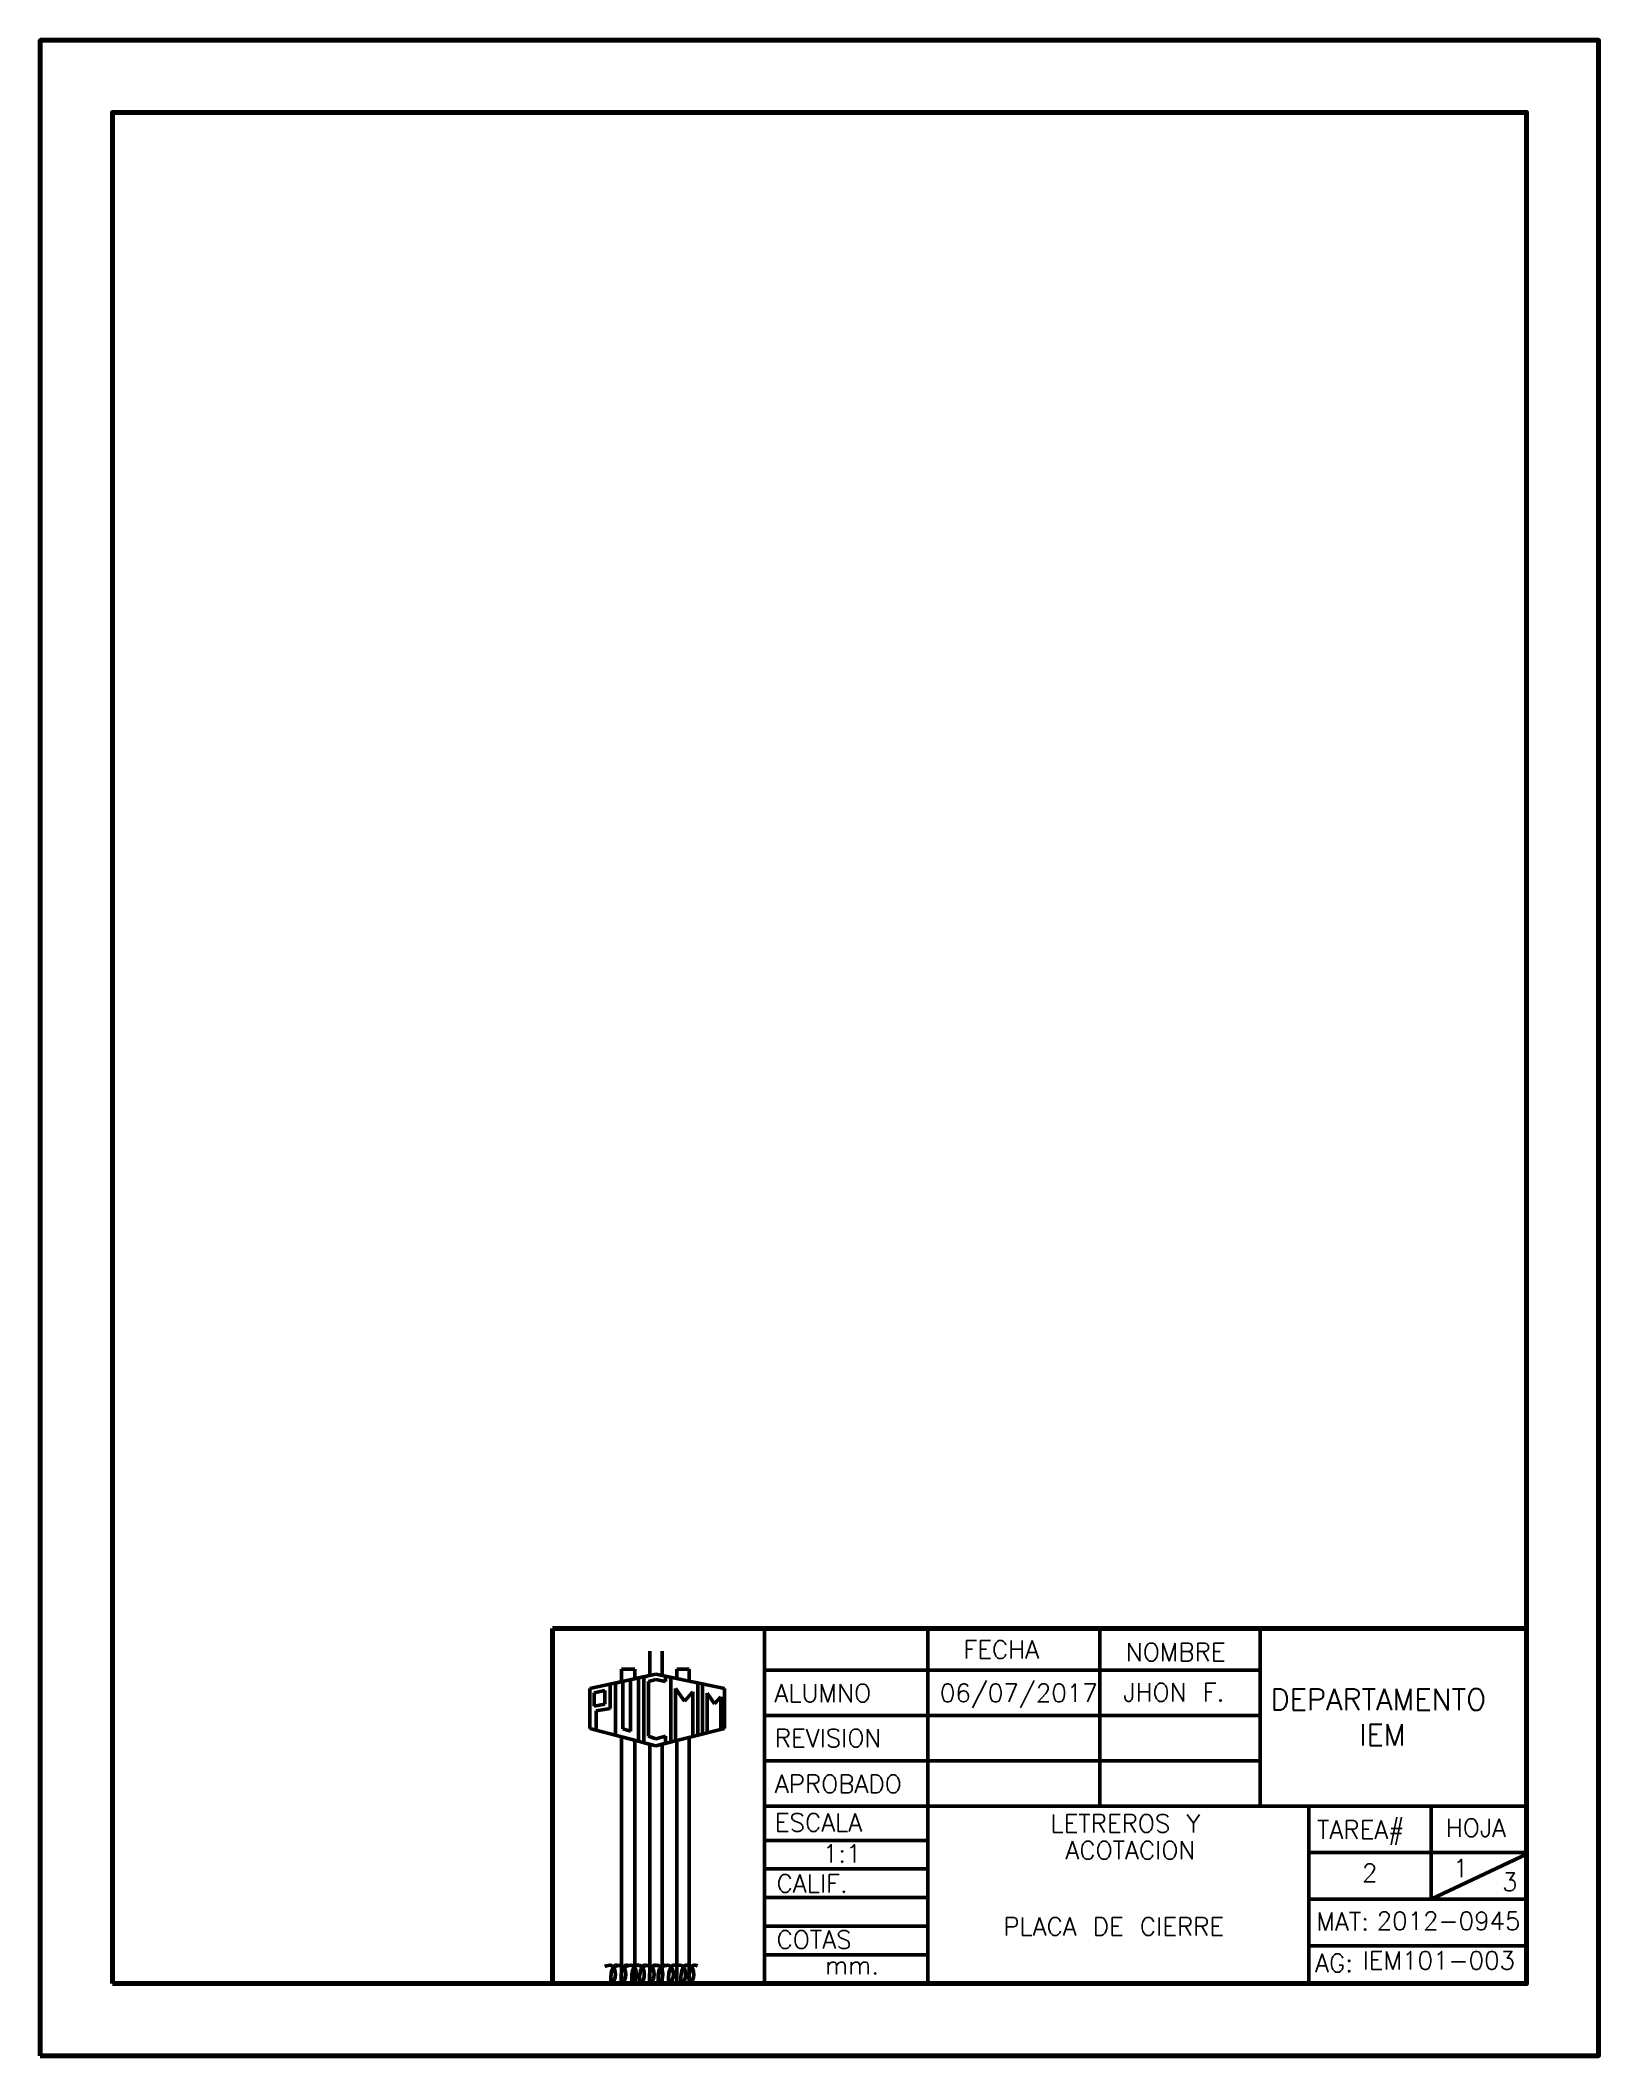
# Model space of a CAD drawing. Header units: millimetres. Extents: x 455 to 1394, y 446 to 742.
# Drawn here: x 455.4 to 671.4, y 462.5 to 741.9 of the extents above; entities that cross this region are included whole.
import ezdxf

# ---------------------------------------------------------------- set-up
doc = ezdxf.new("R2010")
doc.units = ezdxf.units.MM
doc.layers.add('marco', color=7, linetype='Continuous', lineweight=70)
doc.layers.add('P visible', color=7, linetype='Continuous', lineweight=50)
doc.styles.get("Standard").update_dxf_attribs({"font": 'txt.shx', "height": 3})

msp = doc.modelspace()

# ---------------------------------------------------------------- texts
at = {"layer": 'P visible'}
for s, height, p in [('FECHA', 2.501, (583.38, 517.53)), ('NOMBRE', 2.501, (605.9, 517.18)), ('06/07/2017', 2.501, (580.14, 511.52)), ('JHON F.', 2.501, (605.54, 511.6)), ('ALUMNO', 2.501, (557.2, 511.5)), ('DEPARTAMENTO', 2.9422, (625.96, 510.4)), ('DEPARTAMENTO', 2.9422, (625.96, 510.4)), ('REVISION', 2.495, (557.26, 505.27)), ('IEM', 2.942, (638.24, 505.49)), ('IEM', 2.942, (638.24, 505.49)), ('APROBADO', 2.501, (557.26, 498.9)), ('ESCALA', 2.501, (557.26, 493.56)), ('LETREROS Y', 2.501, (595.46, 493.42)), ('TAREA#', 2.501, (632.41, 492.56)), ('HOJA', 2.501, (650.25, 492.82)), ('1:1', 2.501, (563.9, 489.25)), ('ACOTACION', 2.501, (597.54, 489.71)), ('2', 2.5, (638.64, 486.57)), ('1', 2.5, (651.24, 487.22)), ('CALIF.', 2.501, (557.5, 485.1)), ('3', 2.5, (658.05, 485.31)), ('PLACA DE CIERRE', 2.5008, (588.92, 479.14)), ('MAT:', 2.501, (632.31, 479.85)), ('2012-0945', 2.501, (640.67, 479.92)), ('COTAS', 2.501, (557.5, 477.32)), ('mm.', 2.501, (564.2, 473.78)), ('AG:', 2.501, (632.14, 474.08)), ('IEM101-003', 2.501, (638.73, 474.44))]:
    msp.add_text(s, height=height, dxfattribs=at).set_placement(p)

# ---------------------------------------------------------------- linework, layer by layer
at = {"layer": 'marco'}
for p, q in [((526.45, 472.48), (526.45, 521.71)), ((526.45, 521.71), (661.44, 521.71))]:
    msp.add_line(p, q, dxfattribs=at)
for points in [[(455.44, 462.48), (671.44, 462.48), (671.44, 741.88), (455.44, 741.88)], [(465.44, 472.48), (661.44, 472.48), (661.44, 731.88), (465.44, 731.88)]]:
    msp.add_lwpolyline(points, close=True, dxfattribs=at)
at = {"layer": 'P visible'}
for p, q in [((526.45, 472.48), (526.45, 521.71)), ((526.45, 521.71), (661.44, 521.71)), ((555.83, 521.71), (555.83, 472.48)), ((555.83, 521.71), (555.83, 497.09)), ((555.83, 521.71), (555.83, 507.82)), ((555.83, 521.71), (555.83, 472.48)), ((555.83, 521.71), (555.83, 497.09)), ((555.83, 521.71), (555.83, 507.82)), ((578.46, 521.71), (578.46, 472.48)), ((578.46, 521.71), (578.46, 472.48)), ((602.28, 521.71), (602.28, 497.09)), ((602.28, 521.71), (602.28, 497.09)), ((624.52, 521.71), (624.52, 497.09)), ((624.52, 521.71), (624.52, 497.09)), ((661.44, 521.71), (661.44, 472.48)), ((661.44, 521.71), (661.44, 472.48)), ((539.91, 515.17), (539.91, 518.54)), ((539.91, 515.17), (539.91, 518.54)), ((541.62, 518.54), (541.62, 515.18)), ((541.62, 518.54), (541.62, 515.18)), ((540.76, 515.36), (531.61, 513.37)), ((540.76, 515.36), (531.61, 513.37)), ((535.15, 514.14), (536.19, 514.37)), ((535.15, 514.14), (536.19, 514.37)), ((535.16, 513.98), (535.15, 514.14)), ((535.15, 514.14), (535.15, 506.89)), ((535.15, 506.92), (535.15, 514.14)), ((535.16, 513.98), (535.15, 514.14)), ((535.15, 514.14), (535.15, 506.89)), ((535.15, 506.92), (535.15, 514.14)), ((535.98, 514.32), (535.98, 516.07)), ((535.98, 516.07), (537.84, 516.07)), ((535.98, 514.32), (535.98, 516.07)), ((535.98, 516.07), (537.84, 516.07)), ((536.19, 514.37), (536.19, 507.77)), ((536.19, 514.37), (536.19, 507.77)), ((537.24, 514.59), (538.35, 514.84)), ((537.24, 514.59), (538.35, 514.84)), ((537.24, 507.49), (537.24, 514.59)), ((537.24, 507.49), (537.24, 514.59)), ((537.84, 516.07), (537.84, 514.73)), ((537.84, 516.07), (537.84, 514.73)), ((540.76, 515.36), (538.35, 514.84)), ((540.76, 515.36), (538.35, 514.84)), ((538.35, 514.84), (538.35, 506.06)), ((538.35, 514.84), (538.35, 506.06)), ((539.56, 515.1), (539.08, 514.97)), ((539.56, 515.1), (539.08, 514.97)), ((539.08, 514.97), (539.08, 505.87)), ((539.08, 514.97), (539.08, 505.87)), ((539.76, 514.34), (540.76, 514.61)), ((540.76, 514.61), (539.76, 514.34)), ((539.76, 514.34), (540.76, 514.61)), ((540.76, 514.61), (539.76, 514.34)), ((539.76, 512.08), (539.76, 514.34)), ((539.76, 512.08), (539.76, 514.34)), ((550.27, 513.37), (540.76, 515.36)), ((550.27, 513.37), (540.76, 515.36)), ((540.76, 514.61), (542.12, 514.34)), ((540.76, 514.61), (542.12, 514.34)), ((542.12, 514.34), (542.12, 515.07)), ((542.12, 514.34), (542.12, 515.07)), ((542.84, 514.93), (542.84, 505.95)), ((542.84, 514.93), (542.84, 505.95)), ((543.68, 514.75), (543.68, 516.07)), ((543.68, 516.07), (545.39, 516.07)), ((543.68, 514.75), (543.68, 516.07)), ((543.68, 516.07), (545.39, 516.07)), ((545.39, 516.07), (545.39, 514.39)), ((545.39, 516.07), (545.39, 514.39)), ((546.56, 506.89), (546.56, 514.15)), ((546.56, 506.89), (546.56, 514.15)), ((555.83, 515.91), (624.52, 515.91)), ((555.83, 515.91), (624.52, 515.91)), ((531.61, 507.82), (531.61, 513.37)), ((531.61, 507.82), (531.61, 513.37)), ((533.69, 513.11), (532.2, 512.79)), ((533.69, 513.11), (532.2, 512.79)), ((532.2, 510.95), (532.2, 512.79)), ((532.2, 510.95), (532.2, 512.79)), ((533.69, 513.11), (533.69, 511.21)), ((533.69, 513.11), (533.69, 511.21)), ((534.41, 513.98), (534.41, 510.62)), ((534.41, 513.98), (534.41, 510.62)), ((534.41, 510.62), (534.41, 511.33)), ((534.41, 510.62), (534.41, 511.33)), ((539.76, 506.76), (539.76, 512.08)), ((539.76, 506.76), (539.76, 512.08)), ((543.5, 506.12), (543.5, 513.4)), ((543.5, 513.4), (544.72, 511.65)), ((543.5, 506.12), (543.5, 513.4)), ((543.5, 513.4), (544.72, 511.65)), ((544.72, 511.65), (545.9, 512.94)), ((544.72, 511.65), (545.9, 512.94)), ((545.9, 512.94), (545.9, 506.72)), ((545.9, 512.94), (545.9, 506.72)), ((547.23, 514.01), (547.23, 507.05)), ((547.23, 514.01), (547.23, 507.05)), ((547.86, 507.21), (547.86, 512.74)), ((547.86, 512.74), (548.91, 511.24)), ((547.86, 507.21), (547.86, 512.74)), ((547.86, 512.74), (548.91, 511.24)), ((548.91, 511.24), (549.77, 512.23)), ((548.91, 511.24), (549.77, 512.23)), ((549.77, 507.69), (549.77, 512.23)), ((549.77, 507.69), (549.77, 512.23)), ((550.27, 507.82), (550.27, 513.37)), ((550.27, 507.82), (550.27, 513.37)), ((533.69, 511.21), (532.2, 510.95)), ((533.69, 511.21), (532.2, 510.95)), ((534.41, 510.62), (532.48, 510.28)), ((534.41, 510.62), (532.48, 510.28)), ((532.48, 510.28), (532.48, 507.59)), ((532.48, 510.28), (532.48, 507.59)), ((555.83, 509.64), (624.52, 509.64)), ((555.83, 509.64), (624.52, 509.64)), ((540.76, 505.43), (531.61, 507.82)), ((540.76, 505.43), (531.61, 507.82)), ((538.35, 506.06), (535.15, 506.92)), ((538.35, 506.06), (535.15, 506.92)), ((535.98, 472.48), (535.98, 506.68)), ((535.98, 472.48), (535.98, 506.68)), ((536.19, 507.77), (537.24, 507.49)), ((536.19, 507.77), (537.24, 507.49)), ((537.84, 506.19), (537.84, 472.48)), ((537.84, 506.19), (537.84, 472.48)), ((539.08, 505.87), (540.76, 505.43)), ((539.08, 505.87), (540.76, 505.43)), ((540.76, 506.39), (539.76, 506.76)), ((540.76, 506.39), (539.76, 506.76)), ((550.27, 507.82), (540.76, 505.43)), ((550.27, 507.82), (540.76, 505.43)), ((542.12, 506.76), (540.76, 506.39)), ((542.12, 506.76), (540.76, 506.39)), ((540.76, 505.43), (542.12, 505.8)), ((540.76, 505.43), (542.12, 505.8)), ((542.12, 505.8), (542.12, 506.76)), ((542.12, 505.8), (542.12, 506.76)), ((543.68, 472.48), (543.68, 506.16)), ((543.68, 472.48), (543.68, 506.16)), ((545.39, 506.59), (545.39, 472.48)), ((545.39, 506.59), (545.39, 472.48)), ((539.91, 472.48), (539.91, 505.66)), ((539.91, 472.48), (539.91, 505.66)), ((541.62, 505.65), (541.62, 472.48)), ((541.62, 505.65), (541.62, 472.48)), ((555.83, 497.09), (555.83, 503.37)), ((555.83, 503.37), (624.52, 503.37)), ((555.83, 497.09), (555.83, 503.37)), ((555.83, 503.37), (624.52, 503.37)), ((555.83, 497.09), (661.44, 497.09)), ((555.83, 497.09), (661.44, 497.09)), ((631.27, 472.48), (631.27, 497.09)), ((631.27, 497.09), (631.27, 490.41)), ((631.27, 472.48), (631.27, 497.09)), ((631.27, 497.09), (631.27, 490.41)), ((661.44, 497.09), (648.21, 497.09)), ((648.21, 497.09), (648.21, 484.16)), ((661.44, 497.09), (648.21, 497.09)), ((648.21, 497.09), (648.21, 484.16)), ((661.44, 497.09), (652.13, 497.09)), ((661.44, 497.09), (652.13, 497.09)), ((578.46, 492.33), (555.83, 492.33)), ((578.46, 492.33), (555.83, 492.33)), ((631.31, 490.63), (661.44, 490.63)), ((631.31, 490.63), (661.44, 490.63)), ((648.21, 484.16), (661.44, 490.41)), ((648.21, 484.16), (661.44, 490.41)), ((661.44, 490.63), (661.44, 484.16)), ((661.44, 490.63), (661.44, 484.16)), ((661.44, 490.41), (661.44, 483.73)), ((661.44, 490.41), (661.44, 483.73)), ((661.44, 490.41), (661.44, 483.73)), ((661.44, 490.41), (661.44, 483.73)), ((578.46, 488.36), (555.83, 488.36)), ((578.46, 488.36), (555.83, 488.36)), ((578.46, 484.39), (555.83, 484.39)), ((578.46, 484.39), (555.83, 484.39)), ((661.44, 484.16), (631.27, 484.16)), ((661.44, 484.16), (631.27, 484.16)), ((631.27, 483.73), (631.27, 477.05)), ((631.27, 483.73), (631.27, 477.05)), ((578.46, 480.42), (555.83, 480.42)), ((578.46, 480.42), (555.83, 480.42)), ((578.46, 476.45), (555.83, 476.45)), ((578.46, 476.45), (555.83, 476.45)), ((578.46, 472.48), (578.46, 476.45)), ((578.46, 472.48), (578.46, 476.45)), ((631.21, 477.69), (661.44, 477.69)), ((631.21, 477.69), (661.44, 477.69)), ((526.45, 472.48), (661.44, 472.48)), ((526.45, 472.48), (661.44, 472.48)), ((661.44, 472.48), (631.27, 472.48)), ((661.44, 472.48), (631.27, 472.48)), ((661.44, 472.48), (631.27, 472.48)), ((661.44, 472.48), (631.27, 472.48))]:
    msp.add_line(p, q, dxfattribs=at)
for points in [[(533.68, 474.84), (534.59, 475), (535.18, 473.73), (534.77, 472.48)], [(535.72, 474.93), (535.07, 474.98), (534.73, 474.49), (534.55, 472.48)], [(535.11, 474.84), (536.02, 475), (536.61, 473.73), (536.2, 472.48)], [(537.14, 474.93), (536.5, 474.98), (536.15, 474.49), (535.98, 472.48)], [(536.58, 474.84), (537.48, 475), (538.07, 473.73), (537.66, 472.48)], [(538.61, 474.93), (537.96, 474.98), (537.62, 474.49), (537.44, 472.48)], [(537.67, 474.84), (538.57, 475), (539.16, 473.73), (538.75, 472.48)], [(539.7, 474.93), (539.05, 474.98), (538.71, 474.49), (538.53, 472.48)], [(539.04, 474.84), (539.95, 475), (540.54, 473.73), (540.13, 472.48)], [(541.07, 474.93), (540.43, 474.98), (540.08, 474.49), (539.91, 472.48)], [(540.24, 474.84), (541.15, 475), (541.74, 473.73), (541.33, 472.48)], [(542.27, 474.93), (541.62, 474.98), (541.28, 474.49), (541.11, 472.48)], [(541.69, 474.84), (542.6, 475), (543.19, 473.73), (542.78, 472.48)], [(543.72, 474.93), (543.08, 474.98), (542.73, 474.49), (542.56, 472.48)], [(543.4, 474.84), (544.3, 475), (544.89, 473.73), (544.48, 472.48)], [(545.43, 474.93), (544.78, 474.98), (544.44, 474.49), (544.26, 472.48)], [(544.52, 474.84), (545.43, 475), (546.02, 473.73), (545.61, 472.48)], [(546.55, 474.93), (545.91, 474.98), (545.56, 474.49), (545.39, 472.48)]]:
    msp.add_spline(points, degree=3, dxfattribs=at)

msp.set_redraw_order([(e.dxf.handle, doc.entitydb.next_handle()) for e in msp.query("TEXT MTEXT ATTDEF DIMENSION ARC_DIMENSION")])  # texts and dimensions are drawn at this point

doc.saveas('drawing.dxf')
